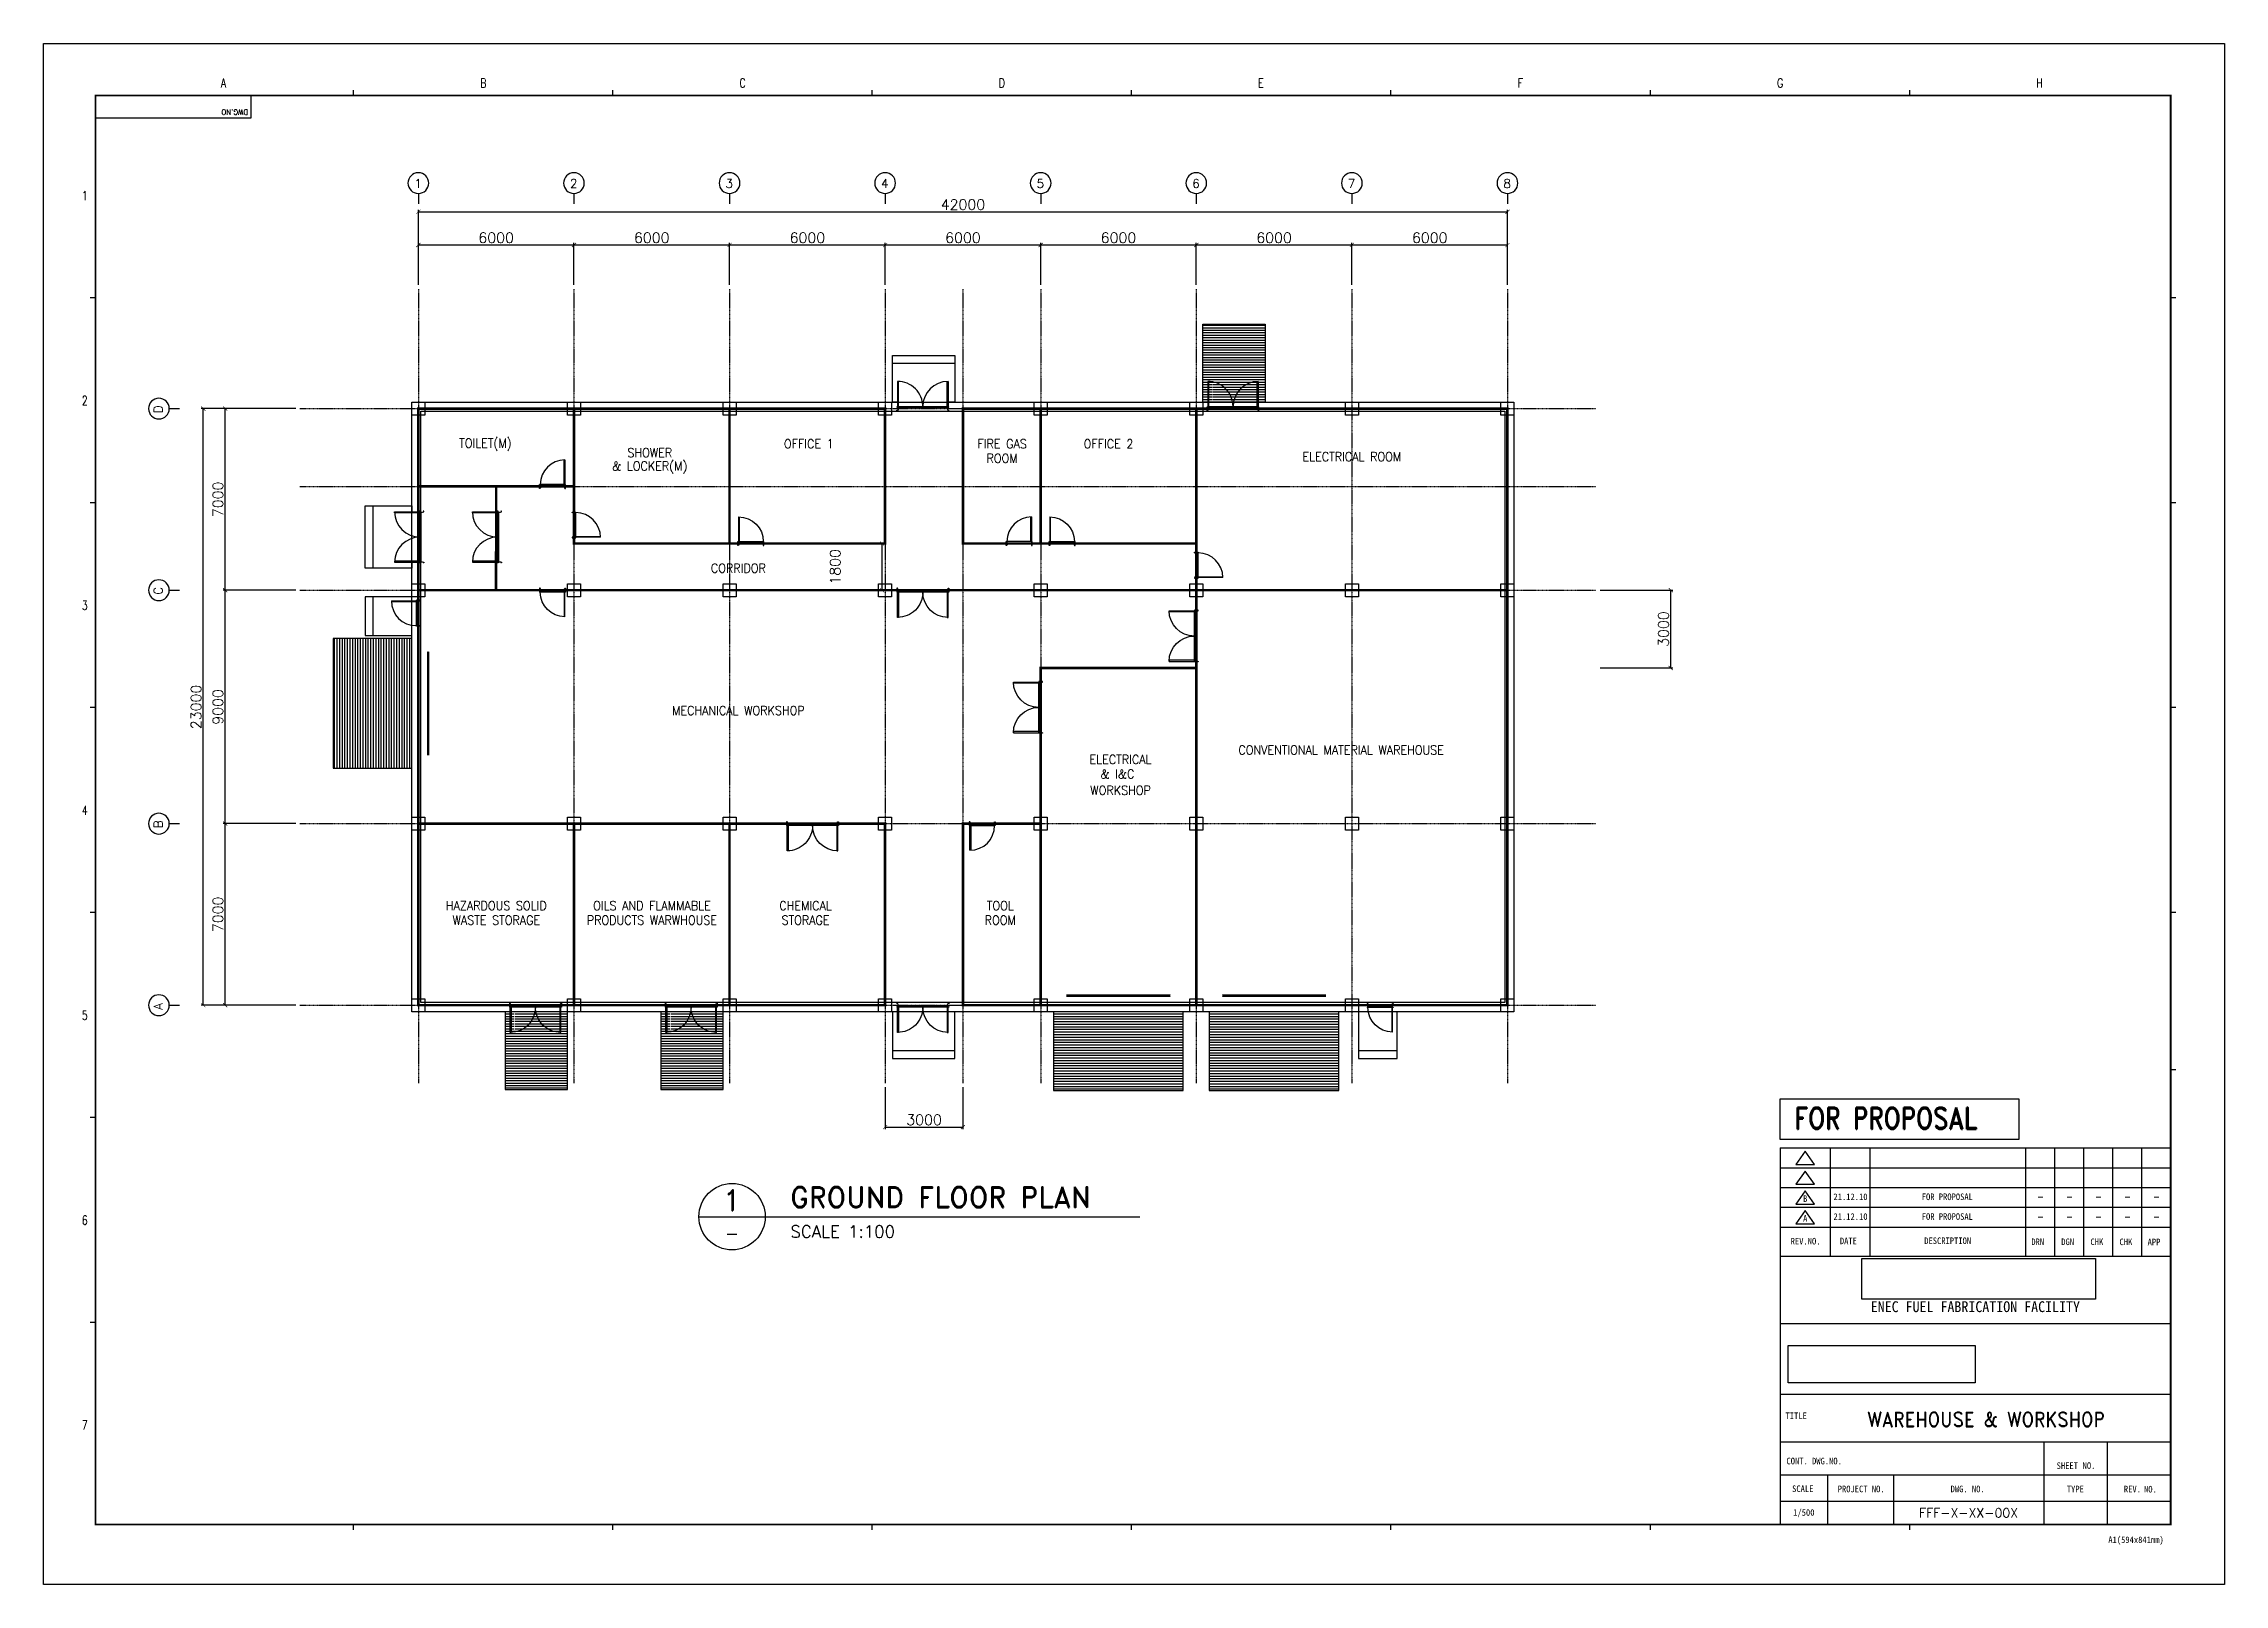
# Model space of a CAD drawing. Header units: millimetres. Extents: x -232466 to 170303, y -86240 to 307772.
# Drawn here: x -232466 to -148366, y 107851 to 167251 of the extents above; entities that cross this region are included whole.
import ezdxf
from ezdxf.enums import TextEntityAlignment as Align

# ---------------------------------------------------------------- set-up
doc = ezdxf.new("R2010")
doc.units = ezdxf.units.MM
doc.header["$XCLIPFRAME"] = 2
for name, pattern in [('AXES', [50.8, 31.75, -6.35, 6.35, -6.35]), ('CENTER', [2, 1.25, -0.25, 0.25, -0.25]), ('HID', [2.3, 1.5, -0.8])]:
    doc.linetypes.add(name, pattern=pattern)
doc.layers.add('0 외형선', color=3, linetype='Continuous', lineweight=25)
doc.layers.add('TEXT', color=7, linetype='Continuous', lineweight=15)
for name, color, linetype in [('4ELE', 4, 'Continuous'), ('8FIN', 8, 'Continuous'), ('Center Line', 1, 'CENTER'), ('COL', 2, 'Continuous'), ('dim', 7, 'Continuous'), ('DOOR', 4, 'Continuous'), ('G', 3, 'Continuous'), ('hat', 8, 'Continuous'), ('stair', 4, 'Continuous'), ('SYM', 7, 'Continuous'), ('TEXT1', 7, 'Continuous'), ('TITLEBOX', 7, 'Continuous'), ('TXT', 2, 'Continuous')]:
    doc.layers.add(name, color=color, linetype=linetype)
doc.styles.add('RD20', font='ROMAND.SHX', dxfattribs={"width": 0.8, "height": 2})
doc.styles.add('RD6', font='ROMAND.shx', dxfattribs={"width": 0.83, "height": 6})
doc.styles.add('ROMAND', font='romand')
doc.styles.add('RomanS', font='romans.shx')
doc.styles.add('TBOX', font='romans.shx')
doc.styles.add('돋움체', font='')
doc.styles.get('돋움체').set_extended_font_data('DotumChe')
doc.dimstyles.new('HYUNDAI', dxfattribs={"dimscale": 120, "dimtxt": 3, "dimasz": 3, "dimexe": 1, "dimexo": 2, "dimgap": 1, "dimtad": 1, "dimdec": 0, "dimdsep": 46, "dimtxsty": 'RomanS', "dimcen": 0, "dimclrd": 256, "dimclre": 256, "dimclrt": 3, "dimadec": 0, "dimazin": 0, "dimtfac": 1, "dimtdec": 0, "dimtix": 1, "dimtmove": 2, "dimatfit": 3, "dimfxl": 1, "dimtvp": 1, "dimtolj": 1, "dimarcsym": 0})
picture_1 = doc.add_image_def('image1', size_in_pixel=(850, 283))
picture_2 = doc.add_image_def('image2.jpg', size_in_pixel=(500, 87))

msp = doc.modelspace()

# ---------------------------------------------------------------- texts
at = {"layer": 'G', "color": 3, "style": 'RomanS', "width": 0.9}
for s, p in [('TOILET(M)', (-215428.3, 151823.8)), ('SHOWER', (-209089.3, 151481)), ('OFFICE 1', (-202957.9, 151823.8)), ('FIRE GAS', (-195501.5, 151823.8)), ('ROOM', (-195501.5, 151264.6)), ('OFFICE 2', (-191400.4, 151823.8)), ('ELECTRICAL ROOM', (-182014.5, 151327.2)), ('& LOCKER(M)', (-209089.3, 150939.7)), ('CORRIDOR', (-205673.1, 147026.8)), ('MECHANICAL WORKSHOP', (-205673.8, 141539.8)), ('ELECTRICAL', (-190934.4, 139653.8)), ('CONVENTIONAL MATERIAL WAREHOUSE', (-182428.3, 140015.4)), ('& I&C', (-191056, 139094.6)), ('WORKSHOP', (-190934.4, 138465)), ('HAZARDOUS SOLID', (-215007.9, 134017.1)), ('OILS AND FLAMMABLE', (-209007.9, 134017.1)), ('CHEMICAL', (-203082.1, 134017.1)), ('TOOL', (-195573.9, 134017.1)), ('WASTE STORAGE', (-215007.9, 133457.9)), ('PRODUCTS WARWHOUSE', (-209007.9, 133457.9)), ('STORAGE', (-203082.1, 133457.9)), ('ROOM', (-195573.9, 133457.9))]:
    msp.add_text(s, height=350, dxfattribs=at).set_placement(p, align=Align.MIDDLE)
at = {"layer": 'SYM', "style": 'ROMAND'}
msp.add_text('1', height=336.4, dxfattribs=at).set_placement((-218170.1, 161690))
for s, p in [('D', (-227876.6, 153003.9)), ('C', (-227876.6, 146003.9)), ('B', (-227876.6, 137003.9)), ('A', (-227876.6, 130003.9))]:
    msp.add_text(s, height=336.4, rotation=90, dxfattribs=at).set_placement(p)
at = {"layer": 'TEXT', "color": 7, "style": '돋움체'}
for s, height, p in [('B', 254.4, (-164530.6, 122724.7)), ('21.12.10', 254.4, (-162785.4, 122794.1)), ('FOR PROPOSAL', 254.396, (-159051, 122794.1)), ('A', 254.4, (-164530.6, 121961.6)), ('21.12.10', 254.4, (-162785.4, 122030.9)), ('FOR PROPOSAL', 254.396, (-159051, 122030.9))]:
    msp.add_text(s, height=height, dxfattribs=at).set_placement(p, align=Align.MIDDLE_CENTER)
msp.add_text('1/500', height=254.4, dxfattribs=at).set_placement((-164584.8, 110602.5), align=Align.MIDDLE)
at = {"layer": 'TEXT1', "color": 3, "style": 'ROMAND'}
msp.add_text('1', height=800, dxfattribs=at).set_placement((-205916.6, 122666.4), align=Align.MIDDLE_CENTER)
for s, height, p in [('GROUND FLOOR PLAN', 800, (-203676.6, 122376.3)), ('SCALE 1:100', 468, (-203665.2, 121220.6))]:
    msp.add_text(s, height=height, dxfattribs=at).set_placement(p)
at = {"layer": 'TEXT1', "style": 'RomanS'}
msp.add_text('-', height=480, dxfattribs=at).set_placement((-205916.6, 121386.4), align=Align.MIDDLE_CENTER)
at = {"layer": 'TITLEBOX', "color": 4, "linetype": 'Continuous', "style": 'TBOX', "width": 0.75}
for s, p in [('A', (-225629.4, 165557.7)), ('B', (-215629.4, 165557.7)), ('C', (-205629.4, 165557.7)), ('D', (-195629.4, 165557.7)), ('E', (-185629.4, 165557.7)), ('F', (-175615.7, 165557.7)), ('G', (-165615.7, 165557.7)), ('H', (-155615.7, 165557.7)), ('1', (-230992.3, 161217.9)), ('2', (-230992.3, 153317.9)), ('3', (-230992.3, 145417.9)), ('4', (-230992.3, 137517.9)), ('5', (-230992.3, 129617.9)), ('6', (-230992.3, 121717.9)), ('7', (-230992.3, 113817.9))]:
    msp.add_text(s, height=350, dxfattribs=at).set_placement(p)
at = {"layer": 'TITLEBOX', "style": 'ROMAND'}
msp.add_text('DWG.NO', height=200, rotation=180, dxfattribs=at).set_placement((-224581.9, 164711))
at = {"layer": 'TITLEBOX', "style": '돋움체'}
for s, height, p in [('REV.NO.', 254.4, (-165092.5, 120954.4)), ('REV.NO.', 254.4, (-165092.5, 120954.4)), ('DATE', 254.4, (-163194.3, 120964.5)), ('DATE', 254.4, (-163194.3, 120964.5)), ('DESCRIPTION', 254.396, (-159941.7, 120971.3)), ('DESCRIPTION', 254.396, (-159941.7, 120971.3)), ('DRN', 254.4, (-155811.4, 120931.4)), ('DRN', 254.4, (-155811.4, 120931.4)), ('DGN', 254.4, (-154657.6, 120931.4)), ('DGN', 254.4, (-154657.6, 120931.4)), ('CHK', 254.4, (-153531, 120931.4)), ('CHK', 254.4, (-153531, 120931.4)), ('CHK', 254.4, (-152410.6, 120928.6)), ('CHK', 254.4, (-152410.6, 120928.6)), ('APP', 254.4, (-151327, 120923.4)), ('APP', 254.4, (-151327, 120923.4)), ('TITLE', 254.4, (-165289.6, 114224.5)), ('TITLE', 254.4, (-165289.6, 114224.5)), ('CONT. DWG.NO.', 254.396, (-165255, 112479.8)), ('CONT. DWG.NO.', 254.396, (-165255, 112479.8)), ('SHEET', 254.4, (-154836.1, 112300.3)), ('SHEET', 254.4, (-154836.1, 112300.3)), ('NO.', 254.4, (-153833.6, 112304.1)), ('NO.', 254.4, (-153833.6, 112304.1)), ('SCALE', 254.4, (-165037.5, 111410.7)), ('SCALE', 254.4, (-165037.5, 111410.7)), ('PROJECT NO.', 254.396, (-163278.3, 111403.2)), ('PROJECT NO.', 254.396, (-163278.3, 111403.2)), ('DWG. NO.', 254.4, (-158924.5, 111403.2)), ('DWG. NO.', 254.4, (-158924.5, 111403.2)), ('TYPE', 254.4, (-154442.9, 111400.6)), ('TYPE', 254.4, (-154442.9, 111400.6)), ('REV.', 254.4, (-152241.5, 111397.9)), ('REV.', 254.4, (-152241.5, 111397.9)), ('NO.', 254.4, (-151465.1, 111393.2)), ('NO.', 254.4, (-151465.1, 111393.2))]:
    msp.add_text(s, height=height, dxfattribs=at).set_placement(p)
at = {"layer": 'TITLEBOX', "color": 3, "style": '돋움체'}
msp.add_text('ENEC FUEL FABRICATION FACILITY', height=416.189, dxfattribs=at).set_placement((-157970.6, 118556.5), align=Align.MIDDLE)
at = {"layer": 'TITLEBOX', "color": 0, "style": '돋움체'}
msp.add_text('A1(594x841mm)', height=254.396, dxfattribs=at).set_placement((-152842.8, 109444.2))
at = {"layer": 'TXT', "color": 30, "linetype": 'Continuous', "style": 'RD6', "width": 0.83}
msp.add_text('FOR PROPOSAL', height=835.501, dxfattribs=at).set_placement((-164950, 125406.7))
at = {"layer": 'TXT', "color": 7, "style": 'RD20', "width": 0.83}
for p in [(-155457.5, 122654.7), (-154339.1, 122654.7), (-153220.6, 122654.7), (-152102.1, 122654.7), (-150983.7, 122654.7), (-155457.5, 121891.5), (-154339.1, 121891.5), (-153220.6, 121891.5), (-152102.1, 121891.5), (-150983.7, 121891.5)]:
    msp.add_text('-', height=282.8, dxfattribs=at).set_placement(p, align=Align.CENTER)
at = {"layer": 'TXT', "color": 7, "style": 'ROMAND', "width": 0.9}
msp.add_text('WAREHOUSE & WORKSHOP', height=565.517, dxfattribs=at).set_placement((-157561, 114213.2), align=Align.MIDDLE)
at = {"layer": 'TXT', "color": 7, "style": 'RD20'}
msp.add_text('FFF-X-XX-00X', height=353.448, dxfattribs=at).set_placement((-158231.8, 110432.1), align=Align.CENTER)

# ---------------------------------------------------------------- blocks, each defined once
blk = doc.blocks.new('_ArchTick')
at = {"color": 0, "linetype": 'ByBlock', "const_width": 0.15}
blk.add_lwpolyline([(-0.5, -0.5), (0.5, 0.5)], dxfattribs=at)
blk = doc.blocks.new('*D184')
at = {"layer": 'Defpoints', "color": 0}
for p in [(-226308, 153180), (-222717, 153180), (-222583, 130180)]:
    blk.add_point(p, dxfattribs=at)
at = {"layer": 'dim', "lineweight": -2}
for p, q in [((-222877, 153180), (-226388, 153180)), ((-226308, 130180), (-226308, 153180)), ((-222743, 130180), (-226388, 130180))]:
    blk.add_line(p, q, dxfattribs=at)
at = {"layer": 'dim', "lineweight": -2, "xscale": 160, "yscale": 160, "zscale": 160}
for p, rotation in [((-226308, 153180), 90), ((-226308, 130180), 270)]:
    blk.add_blockref('_ArchTick', p, dxfattribs=dict(at, rotation=rotation))
at = {"layer": 'dim', "color": 0, "insert": (-226588, 141680), "char_height": 400, "attachment_point": 5, "rotation": 90, "style": 'RomanS', "bg_fill": 3, "box_fill_scale": 1.1, "bg_fill_color": 257, "bg_fill_transparency": 0}
blk.add_mtext('\\A1;23000', dxfattribs=at)
blk = doc.blocks.new('*D185')
at = {"layer": 'Defpoints', "color": 0}
for p in [(-225463, 153180), (-222583, 153180), (-222583, 146180)]:
    blk.add_point(p, dxfattribs=at)
at = {"layer": 'dim', "lineweight": -2}
for p, q in [((-222743, 153180), (-225543, 153180)), ((-225463, 146180), (-225463, 153180)), ((-222743, 146180), (-225543, 146180))]:
    blk.add_line(p, q, dxfattribs=at)
at = {"layer": 'dim', "lineweight": -2, "xscale": 160, "yscale": 160, "zscale": 160}
for p, rotation in [((-225463, 153180), 90), ((-225463, 146180), 270)]:
    blk.add_blockref('_ArchTick', p, dxfattribs=dict(at, rotation=rotation))
at = {"layer": 'dim', "color": 0, "insert": (-225743, 149680), "char_height": 400, "attachment_point": 5, "rotation": 90, "style": 'RomanS', "bg_fill": 3, "box_fill_scale": 1.1, "bg_fill_color": 257, "bg_fill_transparency": 0}
blk.add_mtext('\\A1;7000', dxfattribs=at)
blk = doc.blocks.new('*D186')
at = {"layer": 'Defpoints', "color": 0}
for p in [(-212014, 159488), (-218014, 157789), (-212014, 157789)]:
    blk.add_point(p, dxfattribs=at)
at = {"layer": 'dim', "lineweight": -2}
for p, q in [((-218014, 157949), (-218014, 159568)), ((-218014, 159488), (-212014, 159488)), ((-212014, 157949), (-212014, 159568))]:
    blk.add_line(p, q, dxfattribs=at)
at = {"layer": 'dim', "lineweight": -2, "xscale": 160, "yscale": 160, "zscale": 160, "rotation": 180}
blk.add_blockref('_ArchTick', (-218014, 159488), dxfattribs=at)
at = {"layer": 'dim', "lineweight": -2, "xscale": 160, "yscale": 160, "zscale": 160}
blk.add_blockref('_ArchTick', (-212014, 159488), dxfattribs=at)
at = {"layer": 'dim', "color": 0, "insert": (-215014, 159768), "char_height": 400, "attachment_point": 5, "style": 'RomanS', "bg_fill": 3, "box_fill_scale": 1.1, "bg_fill_color": 257, "bg_fill_transparency": 0}
blk.add_mtext('\\A1;6000', dxfattribs=at)
blk = doc.blocks.new('주열')
at = {"layer": 'SYM'}
blk.add_line((0, 600), (0, 0), dxfattribs=at)
blk.add_circle((0, 1200), 600, dxfattribs=at)
blk = doc.blocks.new('*D187')
at = {"layer": 'Defpoints', "color": 0}
for p in [(-176014, 160767), (-218014, 157789), (-176014, 157789)]:
    blk.add_point(p, dxfattribs=at)
at = {"layer": 'dim', "lineweight": -2}
for p, q in [((-218014, 157949), (-218014, 160847)), ((-218014, 160767), (-176014, 160767)), ((-176014, 157949), (-176014, 160847))]:
    blk.add_line(p, q, dxfattribs=at)
at = {"layer": 'dim', "lineweight": -2, "xscale": 160, "yscale": 160, "zscale": 160, "rotation": 180}
blk.add_blockref('_ArchTick', (-218014, 160767), dxfattribs=at)
at = {"layer": 'dim', "lineweight": -2, "xscale": 160, "yscale": 160, "zscale": 160}
blk.add_blockref('_ArchTick', (-176014, 160767), dxfattribs=at)
at = {"layer": 'dim', "color": 0, "insert": (-197014, 161047), "char_height": 400, "attachment_point": 5, "style": 'RomanS', "bg_fill": 3, "box_fill_scale": 1.1, "bg_fill_color": 257, "bg_fill_transparency": 0}
blk.add_mtext('\\A1;42000', dxfattribs=at)
blk = doc.blocks.new('*D188')
at = {"layer": 'Defpoints', "color": 0}
for p in [(-206014, 159488), (-212014, 157789), (-206014, 157789)]:
    blk.add_point(p, dxfattribs=at)
at = {"layer": 'dim', "lineweight": -2}
for p, q in [((-212014, 157949), (-212014, 159568)), ((-212014, 159488), (-206014, 159488)), ((-206014, 157949), (-206014, 159568))]:
    blk.add_line(p, q, dxfattribs=at)
at = {"layer": 'dim', "lineweight": -2, "xscale": 160, "yscale": 160, "zscale": 160, "rotation": 180}
blk.add_blockref('_ArchTick', (-212014, 159488), dxfattribs=at)
at = {"layer": 'dim', "lineweight": -2, "xscale": 160, "yscale": 160, "zscale": 160}
blk.add_blockref('_ArchTick', (-206014, 159488), dxfattribs=at)
at = {"layer": 'dim', "color": 0, "insert": (-209014, 159768), "char_height": 400, "attachment_point": 5, "style": 'RomanS', "bg_fill": 3, "box_fill_scale": 1.1, "bg_fill_color": 257, "bg_fill_transparency": 0}
blk.add_mtext('\\A1;6000', dxfattribs=at)
blk = doc.blocks.new('*D189')
at = {"layer": 'Defpoints', "color": 0}
for p in [(-200014, 159488), (-206014, 157789), (-200014, 157789)]:
    blk.add_point(p, dxfattribs=at)
at = {"layer": 'dim', "lineweight": -2}
for p, q in [((-206014, 157949), (-206014, 159568)), ((-206014, 159488), (-200014, 159488)), ((-200014, 157949), (-200014, 159568))]:
    blk.add_line(p, q, dxfattribs=at)
at = {"layer": 'dim', "lineweight": -2, "xscale": 160, "yscale": 160, "zscale": 160, "rotation": 180}
blk.add_blockref('_ArchTick', (-206014, 159488), dxfattribs=at)
at = {"layer": 'dim', "lineweight": -2, "xscale": 160, "yscale": 160, "zscale": 160}
blk.add_blockref('_ArchTick', (-200014, 159488), dxfattribs=at)
at = {"layer": 'dim', "color": 0, "insert": (-203014, 159768), "char_height": 400, "attachment_point": 5, "style": 'RomanS', "bg_fill": 3, "box_fill_scale": 1.1, "bg_fill_color": 257, "bg_fill_transparency": 0}
blk.add_mtext('\\A1;6000', dxfattribs=at)
blk = doc.blocks.new('*D190')
at = {"layer": 'Defpoints', "color": 0}
for p in [(-194014, 159488), (-200014, 157789), (-194014, 157789)]:
    blk.add_point(p, dxfattribs=at)
at = {"layer": 'dim', "lineweight": -2}
for p, q in [((-200014, 157949), (-200014, 159568)), ((-200014, 159488), (-194014, 159488)), ((-194014, 157949), (-194014, 159568))]:
    blk.add_line(p, q, dxfattribs=at)
at = {"layer": 'dim', "lineweight": -2, "xscale": 160, "yscale": 160, "zscale": 160, "rotation": 180}
blk.add_blockref('_ArchTick', (-200014, 159488), dxfattribs=at)
at = {"layer": 'dim', "lineweight": -2, "xscale": 160, "yscale": 160, "zscale": 160}
blk.add_blockref('_ArchTick', (-194014, 159488), dxfattribs=at)
at = {"layer": 'dim', "color": 0, "insert": (-197014, 159768), "char_height": 400, "attachment_point": 5, "style": 'RomanS', "bg_fill": 3, "box_fill_scale": 1.1, "bg_fill_color": 257, "bg_fill_transparency": 0}
blk.add_mtext('\\A1;6000', dxfattribs=at)
blk = doc.blocks.new('*D191')
at = {"layer": 'Defpoints', "color": 0}
for p in [(-188014, 159488), (-194014, 157789), (-188014, 157789)]:
    blk.add_point(p, dxfattribs=at)
at = {"layer": 'dim', "lineweight": -2}
for p, q in [((-194014, 157949), (-194014, 159568)), ((-194014, 159488), (-188014, 159488)), ((-188014, 157949), (-188014, 159568))]:
    blk.add_line(p, q, dxfattribs=at)
at = {"layer": 'dim', "lineweight": -2, "xscale": 160, "yscale": 160, "zscale": 160, "rotation": 180}
blk.add_blockref('_ArchTick', (-194014, 159488), dxfattribs=at)
at = {"layer": 'dim', "lineweight": -2, "xscale": 160, "yscale": 160, "zscale": 160}
blk.add_blockref('_ArchTick', (-188014, 159488), dxfattribs=at)
at = {"layer": 'dim', "color": 0, "insert": (-191014, 159768), "char_height": 400, "attachment_point": 5, "style": 'RomanS', "bg_fill": 3, "box_fill_scale": 1.1, "bg_fill_color": 257, "bg_fill_transparency": 0}
blk.add_mtext('\\A1;6000', dxfattribs=at)
blk = doc.blocks.new('*D192')
at = {"layer": 'Defpoints', "color": 0}
for p in [(-182014, 159488), (-188014, 157789), (-182014, 157789)]:
    blk.add_point(p, dxfattribs=at)
at = {"layer": 'dim', "lineweight": -2}
for p, q in [((-188014, 157949), (-188014, 159568)), ((-188014, 159488), (-182014, 159488)), ((-182014, 157949), (-182014, 159568))]:
    blk.add_line(p, q, dxfattribs=at)
at = {"layer": 'dim', "lineweight": -2, "xscale": 160, "yscale": 160, "zscale": 160, "rotation": 180}
blk.add_blockref('_ArchTick', (-188014, 159488), dxfattribs=at)
at = {"layer": 'dim', "lineweight": -2, "xscale": 160, "yscale": 160, "zscale": 160}
blk.add_blockref('_ArchTick', (-182014, 159488), dxfattribs=at)
at = {"layer": 'dim', "color": 0, "insert": (-185014, 159768), "char_height": 400, "attachment_point": 5, "style": 'RomanS', "bg_fill": 3, "box_fill_scale": 1.1, "bg_fill_color": 257, "bg_fill_transparency": 0}
blk.add_mtext('\\A1;6000', dxfattribs=at)
blk = doc.blocks.new('*D193')
at = {"layer": 'Defpoints', "color": 0}
for p in [(-176014, 159488), (-182014, 157789), (-176014, 157789)]:
    blk.add_point(p, dxfattribs=at)
at = {"layer": 'dim', "lineweight": -2}
for p, q in [((-182014, 157949), (-182014, 159568)), ((-182014, 159488), (-176014, 159488)), ((-176014, 157949), (-176014, 159568))]:
    blk.add_line(p, q, dxfattribs=at)
at = {"layer": 'dim', "lineweight": -2, "xscale": 160, "yscale": 160, "zscale": 160, "rotation": 180}
blk.add_blockref('_ArchTick', (-182014, 159488), dxfattribs=at)
at = {"layer": 'dim', "lineweight": -2, "xscale": 160, "yscale": 160, "zscale": 160}
blk.add_blockref('_ArchTick', (-176014, 159488), dxfattribs=at)
at = {"layer": 'dim', "color": 0, "insert": (-179014, 159768), "char_height": 400, "attachment_point": 5, "style": 'RomanS', "bg_fill": 3, "box_fill_scale": 1.1, "bg_fill_color": 257, "bg_fill_transparency": 0}
blk.add_mtext('\\A1;6000', dxfattribs=at)
blk = doc.blocks.new('*D194')
at = {"layer": 'Defpoints', "color": 0}
for p in [(-225463, 146180), (-222583, 146180), (-222583, 137180)]:
    blk.add_point(p, dxfattribs=at)
at = {"layer": 'dim', "lineweight": -2}
for p, q in [((-222743, 146180), (-225543, 146180)), ((-225463, 137180), (-225463, 146180)), ((-222743, 137180), (-225543, 137180))]:
    blk.add_line(p, q, dxfattribs=at)
at = {"layer": 'dim', "lineweight": -2, "xscale": 160, "yscale": 160, "zscale": 160}
for p, rotation in [((-225463, 146180), 90), ((-225463, 137180), 270)]:
    blk.add_blockref('_ArchTick', p, dxfattribs=dict(at, rotation=rotation))
at = {"layer": 'dim', "color": 0, "insert": (-225743, 141680), "char_height": 400, "attachment_point": 5, "rotation": 90, "style": 'RomanS', "bg_fill": 3, "box_fill_scale": 1.1, "bg_fill_color": 257, "bg_fill_transparency": 0}
blk.add_mtext('\\A1;9000', dxfattribs=at)
blk = doc.blocks.new('*D209')
at = {"layer": 'Defpoints', "color": 0}
for p in [(-225463, 137180), (-222583, 137180), (-222583, 130180)]:
    blk.add_point(p, dxfattribs=at)
at = {"layer": 'dim', "lineweight": -2}
for p, q in [((-222743, 137180), (-225543, 137180)), ((-225463, 130180), (-225463, 137180)), ((-222743, 130180), (-225543, 130180))]:
    blk.add_line(p, q, dxfattribs=at)
at = {"layer": 'dim', "lineweight": -2, "xscale": 160, "yscale": 160, "zscale": 160}
for p, rotation in [((-225463, 137180), 90), ((-225463, 130180), 270)]:
    blk.add_blockref('_ArchTick', p, dxfattribs=dict(at, rotation=rotation))
at = {"layer": 'dim', "color": 0, "insert": (-225743, 133680), "char_height": 400, "attachment_point": 5, "rotation": 90, "style": 'RomanS', "bg_fill": 3, "box_fill_scale": 1.1, "bg_fill_color": 257, "bg_fill_transparency": 0}
blk.add_mtext('\\A1;7000', dxfattribs=at)
blk = doc.blocks.new('*D210')
at = {"layer": 'Defpoints', "color": 0}
for p in [(-200014, 127180), (-197014, 127180), (-197014, 125481)]:
    blk.add_point(p, dxfattribs=at)
at = {"layer": 'dim', "lineweight": -2}
for p, q in [((-200014, 127020), (-200014, 125401)), ((-197014, 127020), (-197014, 125401)), ((-200014, 125481), (-197014, 125481))]:
    blk.add_line(p, q, dxfattribs=at)
at = {"layer": 'dim', "lineweight": -2, "xscale": 160, "yscale": 160, "zscale": 160, "rotation": 180}
blk.add_blockref('_ArchTick', (-200014, 125481), dxfattribs=at)
at = {"layer": 'dim', "lineweight": -2, "xscale": 160, "yscale": 160, "zscale": 160}
blk.add_blockref('_ArchTick', (-197014, 125481), dxfattribs=at)
at = {"layer": 'dim', "color": 0, "insert": (-198514, 125761), "char_height": 400, "attachment_point": 5, "style": 'RomanS', "bg_fill": 3, "box_fill_scale": 1.1, "bg_fill_color": 257, "bg_fill_transparency": 0}
blk.add_mtext('\\A1;3000', dxfattribs=at)
blk = doc.blocks.new('*D211')
at = {"layer": 'Defpoints', "color": 0}
for p in [(-172597, 146180), (-169717, 146180), (-172597, 143180)]:
    blk.add_point(p, dxfattribs=at)
at = {"layer": 'dim', "lineweight": -2}
for p, q in [((-172437, 146180), (-169637, 146180)), ((-169717, 143180), (-169717, 146180)), ((-172437, 143180), (-169637, 143180))]:
    blk.add_line(p, q, dxfattribs=at)
at = {"layer": 'dim', "lineweight": -2, "xscale": 160, "yscale": 160, "zscale": 160}
for p, rotation in [((-169717, 146180), 90), ((-169717, 143180), 270)]:
    blk.add_blockref('_ArchTick', p, dxfattribs=dict(at, rotation=rotation))
at = {"layer": 'dim', "color": 0, "insert": (-169997, 144680), "char_height": 400, "attachment_point": 5, "rotation": 90, "style": 'RomanS', "bg_fill": 3, "box_fill_scale": 1.1, "bg_fill_color": 257, "bg_fill_transparency": 0}
blk.add_mtext('\\A1;3000', dxfattribs=at)
blk = doc.blocks.new('D2000')
at = {"color": 8}
for p, q in [((-45, -45), (-45, -1955)), ((0, -1935), (0, -65))]:
    blk.add_line(p, q, dxfattribs=at)
for points in [[(-25, 0), (0, 0), (0, -25), (-45, -25), (-45, -45), (-105, -45), (-150, -25), (-150, 0), (-130, 0)], [(975, -25), (0, -25), (0, -65), (975, -65), (975, -25)], [(-25, -2000), (0, -2000), (0, -1975), (-45, -1975), (-45, -1955), (-105, -1955), (-150, -1975), (-150, -2000), (-130, -2000)], [(975, -1975), (0, -1975), (0, -1935), (975, -1935), (975, -1975)]]:
    blk.add_lwpolyline(points)
at = {"ltscale": 0.2}
for centre, start, end in [((0, -25), 270, 0), ((0, -1975), 0, 90)]:
    blk.add_arc(centre, 975, start, end, dxfattribs=at)
blk = doc.blocks.new('SD1')
at = {"color": 8}
for p, q in [((-55, 200), (-975, 200)), ((-955, 155), (-45, 155))]:
    blk.add_line(p, q, dxfattribs=at)
for points in [[(-25, 1150), (-25, 200), (-55, 200), (-55, 1150)], [(-1000, 180), (-1000, 200), (-975, 200), (-975, 155), (-955, 155), (-955, 95), (-975, 50), (-1000, 50), (-1000, 70)], [(0, 180), (0, 200), (-25, 200), (-25, 155), (-45, 155), (-45, 95), (-25, 50), (0, 50), (0, 70)]]:
    blk.add_lwpolyline(points)
blk.add_arc((-25, 200), 950, 90, 180)
blk = doc.blocks.new('*D262')
at = {"layer": 'Defpoints', "color": 0}
for p in [(-203014, 147980), (-200134, 147980), (-203014, 146180)]:
    blk.add_point(p, dxfattribs=at)
at = {"layer": 'dim', "lineweight": -2}
for p, q in [((-202854, 147980), (-200054, 147980)), ((-200134, 146180), (-200134, 147980)), ((-202854, 146180), (-200054, 146180))]:
    blk.add_line(p, q, dxfattribs=at)
at = {"layer": 'dim', "lineweight": -2, "xscale": 160, "yscale": 160, "zscale": 160}
for p, rotation in [((-200134, 147980), 90), ((-200134, 146180), 270)]:
    blk.add_blockref('_ArchTick', p, dxfattribs=dict(at, rotation=rotation))
at = {"layer": 'dim', "color": 0, "insert": (-201940, 147080), "char_height": 400, "attachment_point": 5, "rotation": 90, "style": 'RomanS', "bg_fill": 3, "box_fill_scale": 1.1, "bg_fill_color": 257, "bg_fill_transparency": 0}
blk.add_mtext('\\A1;1800', dxfattribs=at)

# ---------------------------------------------------------------- hatches: boundary and pattern name
at = {"layer": '8FIN'}
h = msp.add_hatch(dxfattribs=at)
h.set_pattern_fill('ANSI31', color=256, scale=30, angle=45)
h.set_pattern_definition([(360, (-211135.78, 185825.96), (4e-14, 95.25), [])])
h.paths.add_polyline_path([(-185364.5, 156429.8), (-185364.5, 153429.8), (-185664.5, 153429.8), (-186575.7, 153429.8, 0.3546044), (-187384.5, 154134.3), (-187384.5, 154134.8), (-187414.5, 154134.8), (-187414.5, 153429.8), (-187764.5, 153429.8), (-187764.5, 156429.8)])
h.paths.add_polyline_path([(-186575.7, 153429.8), (-187384.5, 153429.8), (-187384.5, 154134.3, -0.3546044)])
h.paths.add_polyline_path([(-186519.5, 154629.5), (-186519.5, 155364.1), (-186249.5, 155364.1), (-186249.5, 154629.5)], flags=24)
h = msp.add_hatch(dxfattribs=at)
h.set_pattern_fill('ANSI31', color=256, scale=30, angle=315)
h.set_pattern_definition([(360, (-238035.78, 162325.96), (4e-14, 95.25), [])])
h.paths.add_polyline_path([(-212264.5, 126929.8), (-212264.5, 129929.8), (-212564.5, 129929.8), (-213475.7, 129929.8, -0.3546044), (-214284.5, 129225.3), (-214284.5, 129224.8), (-214314.5, 129224.8), (-214314.5, 129929.8), (-214664.5, 129929.8), (-214664.5, 126929.8)])
h.paths.add_polyline_path([(-213475.7, 129929.8), (-214284.5, 129929.8), (-214284.5, 129225.3, 0.3546044)])
h.paths.add_polyline_path([(-213419.5, 128730.1), (-213419.5, 127995.5), (-213149.5, 127995.5), (-213149.5, 128730.1)], flags=24)
h = msp.add_hatch(dxfattribs=at)
h.set_pattern_fill('ANSI31', color=256, scale=30, angle=315)
h.set_pattern_definition([(360, (-232035.78, 162325.96), (4e-14, 95.25), [])])
h.paths.add_polyline_path([(-206264.5, 126929.8), (-206264.5, 129929.8), (-206564.5, 129929.8), (-207475.7, 129929.8, -0.3546044), (-208284.5, 129225.3), (-208284.5, 129224.8), (-208314.5, 129224.8), (-208314.5, 129929.8), (-208664.5, 129929.8), (-208664.5, 126929.8)])
h.paths.add_polyline_path([(-207475.7, 129929.8), (-208284.5, 129929.8), (-208284.5, 129225.3, 0.3546044)])
h.paths.add_polyline_path([(-207419.5, 128730.1), (-207419.5, 127995.5), (-207149.5, 127995.5), (-207149.5, 128730.1)], flags=24)
at = {"layer": 'hat'}
h = msp.add_hatch(dxfattribs=at)
h.set_pattern_fill('_USER', color=256, scale=100, angle=270, style=0, pattern_type=0)
h.set_pattern_definition([(270, (-265244.74, 180028.13), (100, -2e-14), [])])
h.paths.add_polyline_path([(-221304.5, 139318.7), (-218264.5, 139318.7), (-218264.5, 144318.7), (-221304.5, 144318.7)])
h = msp.add_hatch(dxfattribs=at)
h.set_pattern_fill('_USER', color=256, scale=100, style=0, pattern_type=0)
h.set_pattern_definition([(0, (-229223.88, 82949.51), (0, 100), [])])
h.paths.add_polyline_path([(-188514.5, 126889.8), (-188514.5, 129929.8), (-193514.5, 129929.8), (-193514.5, 126889.8)])
h = msp.add_hatch(dxfattribs=at)
h.set_pattern_fill('_USER', color=256, scale=100, style=0, pattern_type=0)
h.set_pattern_definition([(0, (-223223.88, 82949.51), (0, 100), [])])
h.paths.add_polyline_path([(-182514.5, 126889.8), (-182514.5, 129929.8), (-187514.5, 129929.8), (-187514.5, 126889.8)])

# ---------------------------------------------------------------- linework, layer by layer
msp.add_line((-150440.4, 111060.4), (-150440.4, 110144.6))
msp.add_lwpolyline([(-207196.6, 122026.4), (-190196.6, 122026.4)])
msp.add_circle((-205916.6, 122026.4), 1280)
at = {"layer": '0 외형선', "linetype": 'Continuous'}
for points in [[(-218264.5, 153429.8), (-175764.5, 153429.8), (-175764.5, 129929.8), (-218264.5, 129929.8)], [(-217914.5, 153079.8), (-176114.5, 153079.8), (-176114.5, 130279.8), (-217914.5, 130279.8)]]:
    msp.add_lwpolyline(points, close=True, dxfattribs=at)
at = {"layer": '0 외형선', "linetype": 'Continuous', "const_width": 100}
for points in [[(-218014.5, 153179.8), (-212014.5, 153179.8), (-212014.5, 150179.8), (-218014.5, 150179.8)], [(-212014.5, 153179.8), (-206014.5, 153179.8), (-206014.5, 147979.8), (-212014.5, 147979.8)], [(-206014.5, 153179.8), (-200014.5, 153179.8), (-200014.5, 147979.8), (-206014.5, 147979.8)], [(-197014.5, 153179.8), (-194014.5, 153179.8), (-194014.5, 147979.8), (-197014.5, 147979.8)], [(-194014.5, 153179.8), (-188014.5, 153179.8), (-188014.5, 147979.8), (-194014.5, 147979.8)], [(-188014.5, 153179.8), (-176014.5, 153179.8), (-176014.5, 146179.8), (-188014.5, 146179.8)], [(-218012.8, 150179.8), (-215014.5, 150179.8), (-215016.1, 146179.8), (-218016.1, 146179.8)], [(-188014.5, 146179.8), (-176014.5, 146179.8), (-176014.5, 130179.8), (-188014.5, 130179.8)], [(-194014.5, 143179.8), (-188014.5, 143179.8), (-188014.5, 130179.8), (-194014.5, 130179.8)], [(-218014.5, 137179.8), (-212014.5, 137179.8), (-212014.5, 130179.8), (-218014.5, 130179.8)], [(-212014.5, 137179.8), (-206014.5, 137179.8), (-206014.5, 130179.8), (-212014.5, 130179.8)], [(-206014.5, 137179.8), (-200014.5, 137179.8), (-200014.5, 130179.8), (-206014.5, 130179.8)], [(-197014.5, 137179.8), (-194014.5, 137179.8), (-194014.5, 130179.8), (-197014.5, 130179.8)]]:
    msp.add_lwpolyline(points, close=True, dxfattribs=at)
msp.add_lwpolyline([(-200014.5, 137179.8), (-218014.5, 137179.8), (-218014.5, 146179.8), (-188014.5, 146179.8), (-188014.5, 143179.8), (-194014.5, 143179.8), (-194014.5, 137179.8), (-197014.5, 137179.8)], dxfattribs=at)
at = {"layer": '4ELE'}
for p, q in [((-199730, 154929.8), (-197330, 154929.8)), ((-219761.5, 147029), (-219761.5, 149429)), ((-219764.5, 145929.8), (-219764.5, 144429.8)), ((-199730, 128429.8), (-197330, 128429.8)), ((-181764.5, 128429.8), (-180264.5, 128429.8))]:
    msp.add_line(p, q, dxfattribs=at)
for points in [[(-199505, 153429.8), (-199730, 153429.8), (-199730, 155229.8), (-197330, 155229.8), (-197330, 153429.8), (-197555, 153429.8)], [(-218261.5, 147254), (-218261.5, 147029), (-220061.5, 147029), (-220061.5, 149429), (-218261.5, 149429), (-218261.5, 149204)], [(-218264.5, 145929.8), (-220064.5, 145929.8), (-220064.5, 144429.8), (-218264.5, 144429.8)], [(-199505, 129929.8), (-199730, 129929.8), (-199730, 128129.8), (-197330, 128129.8), (-197330, 129929.8), (-197555, 129929.8)], [(-181764.5, 129929.8), (-181764.5, 128129.8), (-180264.5, 128129.8), (-180264.5, 129929.8)]]:
    msp.add_lwpolyline(points, dxfattribs=at)
at = {"layer": 'Center Line', "linetype": 'AXES'}
for p, q in [((-218014.5, 157789.4), (-218014.5, 127179.8)), ((-222583, 153179.8), (-172597.4, 153179.8))]:
    msp.add_line(p, q, dxfattribs=at)
at = {"layer": 'COL'}
for points in [[(-218264.5, 152929.8), (-218264.5, 153429.8), (-217764.5, 153429.8), (-217764.5, 152929.8)], [(-212264.5, 152929.8), (-212264.5, 153429.8), (-211764.5, 153429.8), (-211764.5, 152929.8)], [(-206264.5, 152929.8), (-206264.5, 153429.8), (-205764.5, 153429.8), (-205764.5, 152929.8)], [(-200264.5, 152929.8), (-200264.5, 153429.8), (-199764.5, 153429.8), (-199764.5, 152929.8)], [(-194264.5, 152929.8), (-194264.5, 153429.8), (-193764.5, 153429.8), (-193764.5, 152929.8)], [(-188264.5, 152929.8), (-188264.5, 153429.8), (-187764.5, 153429.8), (-187764.5, 152929.8)], [(-182264.5, 152929.8), (-182264.5, 153429.8), (-181764.5, 153429.8), (-181764.5, 152929.8)], [(-176264.5, 152929.8), (-176264.5, 153429.8), (-175764.5, 153429.8), (-175764.5, 152929.8)], [(-218264.5, 145929.8), (-218264.5, 146429.8), (-217764.5, 146429.8), (-217764.5, 145929.8)], [(-212264.5, 145929.8), (-212264.5, 146429.8), (-211764.5, 146429.8), (-211764.5, 145929.8)], [(-206264.5, 145929.8), (-206264.5, 146429.8), (-205764.5, 146429.8), (-205764.5, 145929.8)], [(-200264.5, 145929.8), (-200264.5, 146429.8), (-199764.5, 146429.8), (-199764.5, 145929.8)], [(-194264.5, 145929.8), (-194264.5, 146429.8), (-193764.5, 146429.8), (-193764.5, 145929.8)], [(-188264.5, 145929.8), (-188264.5, 146429.8), (-187764.5, 146429.8), (-187764.5, 145929.8)], [(-182264.5, 145929.8), (-182264.5, 146429.8), (-181764.5, 146429.8), (-181764.5, 145929.8)], [(-176264.5, 145929.8), (-176264.5, 146429.8), (-175764.5, 146429.8), (-175764.5, 145929.8)], [(-218264.5, 136929.8), (-218264.5, 137429.8), (-217764.5, 137429.8), (-217764.5, 136929.8)], [(-212264.5, 136929.8), (-212264.5, 137429.8), (-211764.5, 137429.8), (-211764.5, 136929.8)], [(-206264.5, 136929.8), (-206264.5, 137429.8), (-205764.5, 137429.8), (-205764.5, 136929.8)], [(-200264.5, 136929.8), (-200264.5, 137429.8), (-199764.5, 137429.8), (-199764.5, 136929.8)], [(-194264.5, 136929.8), (-194264.5, 137429.8), (-193764.5, 137429.8), (-193764.5, 136929.8)], [(-188264.5, 136929.8), (-188264.5, 137429.8), (-187764.5, 137429.8), (-187764.5, 136929.8)], [(-182264.5, 136929.8), (-182264.5, 137429.8), (-181764.5, 137429.8), (-181764.5, 136929.8)], [(-176264.5, 136929.8), (-176264.5, 137429.8), (-175764.5, 137429.8), (-175764.5, 136929.8)], [(-218264.5, 129929.8), (-218264.5, 130429.8), (-217764.5, 130429.8), (-217764.5, 129929.8)], [(-212264.5, 129929.8), (-212264.5, 130429.8), (-211764.5, 130429.8), (-211764.5, 129929.8)], [(-206264.5, 129929.8), (-206264.5, 130429.8), (-205764.5, 130429.8), (-205764.5, 129929.8)], [(-200264.5, 129929.8), (-200264.5, 130429.8), (-199764.5, 130429.8), (-199764.5, 129929.8)], [(-194264.5, 129929.8), (-194264.5, 130429.8), (-193764.5, 130429.8), (-193764.5, 129929.8)], [(-188264.5, 129929.8), (-188264.5, 130429.8), (-187764.5, 130429.8), (-187764.5, 129929.8)], [(-182264.5, 129929.8), (-182264.5, 130429.8), (-181764.5, 130429.8), (-181764.5, 129929.8)], [(-176264.5, 129929.8), (-176264.5, 130429.8), (-175764.5, 130429.8), (-175764.5, 129929.8)]]:
    msp.add_lwpolyline(points, close=True, dxfattribs=at)
at = {"layer": 'DOOR', "linetype": 'HID'}
for p, q in [((-217668.5, 143818.7), (-217668.5, 139818.7)), ((-217618.5, 143818.7), (-217618.5, 139818.7)), ((-193014.5, 130575.7), (-189014.5, 130575.7)), ((-193014.5, 130525.8), (-189014.5, 130525.8)), ((-187014.5, 130575.7), (-183014.5, 130575.7)), ((-187014.5, 130525.8), (-183014.5, 130525.8))]:
    msp.add_line(p, q, dxfattribs=at)
at = {"layer": 'stair'}
for points in [[(-187764.5, 153429.8), (-187764.5, 153429.8), (-187764.5, 156429.8), (-185364.5, 156429.8), (-185364.5, 153429.8), (-187764.5, 153429.8)], [(-218264.5, 144318.7), (-221304.5, 144318.7), (-221304.5, 139318.7), (-218264.5, 139318.7)], [(-214664.5, 129929.8), (-214664.5, 129929.8), (-214664.5, 126929.8), (-212264.5, 126929.8), (-212264.5, 129929.8), (-214664.5, 129929.8)], [(-208664.5, 129929.8), (-208664.5, 129929.8), (-208664.5, 126929.8), (-206264.5, 126929.8), (-206264.5, 129929.8), (-208664.5, 129929.8)], [(-193514.5, 129929.8), (-193514.5, 126889.8), (-188514.5, 126889.8), (-188514.5, 129929.8)], [(-187514.5, 129929.8), (-187514.5, 126889.8), (-182514.5, 126889.8), (-182514.5, 129929.8)]]:
    msp.add_lwpolyline(points, dxfattribs=at)
at = {"layer": 'TITLEBOX', "color": 4, "linetype": 'Continuous'}
for p, q in [((-220516.4, 165251.2), (-220516.4, 165451.2)), ((-220516.4, 165251.2), (-220516.4, 165451.2)), ((-210516.4, 165251.2), (-210516.4, 165451.2)), ((-210516.4, 165251.2), (-210516.4, 165451.2)), ((-200516.4, 165251.2), (-200516.4, 165451.2)), ((-200516.4, 165251.2), (-200516.4, 165451.2)), ((-190516.4, 165251.2), (-190516.4, 165451.2)), ((-190516.4, 165251.2), (-190516.4, 165451.2)), ((-180516.4, 165251.2), (-180516.4, 165451.2)), ((-180516.4, 165251.2), (-180516.4, 165451.2)), ((-170502.8, 165251.2), (-170502.8, 165451.2)), ((-170502.8, 165251.2), (-170502.8, 165451.2)), ((-160502.8, 165251.2), (-160502.8, 165451.2)), ((-160502.8, 165251.2), (-160502.8, 165451.2)), ((-230466.4, 157451.2), (-230666.4, 157451.2)), ((-150240.4, 157451.2), (-150440.4, 157451.2)), ((-230466.4, 149551.2), (-230666.4, 149551.2)), ((-150240.4, 149551.2), (-150440.4, 149551.2)), ((-230466.4, 141651.2), (-230666.4, 141651.2)), ((-150240.4, 141651.2), (-150440.4, 141651.2)), ((-230466.4, 133751.2), (-230666.4, 133751.2)), ((-150240.4, 133751.2), (-150440.4, 133751.2)), ((-150240.4, 127688.4), (-150440.4, 127688.4)), ((-230466.4, 125851.2), (-230666.4, 125851.2)), ((-230466.4, 117951.2), (-230666.4, 117951.2)), ((-220516.4, 109951), (-220516.4, 110151)), ((-220516.4, 109951), (-220516.4, 110151)), ((-210516.4, 109951), (-210516.4, 110151)), ((-210516.4, 109951), (-210516.4, 110151)), ((-200516.4, 109951), (-200516.4, 110151)), ((-200516.4, 109951), (-200516.4, 110151)), ((-190516.4, 109951), (-190516.4, 110151)), ((-190516.4, 109951), (-190516.4, 110151)), ((-180516.4, 109951), (-180516.4, 110151)), ((-180516.4, 109951), (-180516.4, 110151)), ((-170502.8, 109951), (-170502.8, 110151)), ((-170502.8, 109951), (-170502.8, 110151)), ((-160502.8, 109951), (-160502.8, 110151))]:
    msp.add_line(p, q, dxfattribs=at)
at = {"layer": 'TITLEBOX', "color": 30, "linetype": 'Continuous'}
for p, q in [((-165500.7, 126566.4), (-156289.3, 126566.4)), ((-165500.7, 125003.6), (-165500.7, 126566.4)), ((-156289.3, 126566.4), (-156289.3, 125003.6)), ((-156289.3, 125003.6), (-165500.7, 125003.6)), ((-160502.8, 109951), (-160502.8, 110151))]:
    msp.add_line(p, q, dxfattribs=at)
at = {"layer": 'TITLEBOX'}
for p, q in [((-165500.7, 124677.9), (-150440.4, 124677.9)), ((-165500.7, 124677.9), (-165500.7, 110144.6)), ((-165500.7, 124677.9), (-150440.4, 124677.9)), ((-165500.7, 124677.9), (-165500.7, 110144.6)), ((-164534, 124550.7), (-164890.1, 124041.9)), ((-164534, 124550.7), (-164890.1, 124041.9)), ((-164177.8, 124041.9), (-164534, 124550.7)), ((-164177.8, 124041.9), (-164534, 124550.7)), ((-163567.3, 124677.9), (-163567.3, 120505.8)), ((-163567.3, 124677.9), (-163567.3, 120505.8)), ((-162040.9, 124677.9), (-162040.9, 120505.8)), ((-162040.9, 124677.9), (-162040.9, 120505.8)), ((-156032.7, 124674.2), (-156032.7, 120505.8)), ((-156032.7, 124674.2), (-156032.7, 120505.8)), ((-154914.3, 124674.2), (-154914.3, 120505.8)), ((-154914.3, 124674.2), (-154914.3, 120505.8)), ((-153795.8, 124674.2), (-153795.8, 120505.8)), ((-153795.8, 124674.2), (-153795.8, 120505.8)), ((-152677.3, 124674.2), (-152677.3, 120505.8)), ((-152677.3, 124674.2), (-152677.3, 120505.8)), ((-151558.9, 124674.2), (-151558.9, 120505.8)), ((-151558.9, 124674.2), (-151558.9, 120505.8)), ((-165500.7, 123914.7), (-150440.4, 123914.7)), ((-165500.7, 123914.7), (-150440.4, 123914.7)), ((-164890.1, 124041.9), (-164177.8, 124041.9)), ((-164890.1, 124041.9), (-164177.8, 124041.9)), ((-164534, 123787.5), (-164890.1, 123278.7)), ((-164534, 123787.5), (-164890.1, 123278.7)), ((-164177.8, 123278.7), (-164534, 123787.5)), ((-164177.8, 123278.7), (-164534, 123787.5)), ((-165500.7, 123151.5), (-150440.4, 123151.5)), ((-165500.7, 123151.5), (-150440.4, 123151.5)), ((-164890.1, 123278.7), (-164177.8, 123278.7)), ((-164890.1, 123278.7), (-164177.8, 123278.7)), ((-164534, 123024.3), (-164890.1, 122515.5)), ((-164534, 123024.3), (-164890.1, 122515.5)), ((-164177.8, 122515.5), (-164534, 123024.3)), ((-164177.8, 122515.5), (-164534, 123024.3)), ((-165500.7, 122388.3), (-150440.4, 122388.3)), ((-165500.7, 122388.3), (-150440.4, 122388.3)), ((-164890.1, 122515.5), (-164177.8, 122515.5)), ((-164890.1, 122515.5), (-164177.8, 122515.5)), ((-164534, 122261.1), (-164890.1, 121752.3)), ((-164534, 122261.1), (-164890.1, 121752.3)), ((-164177.8, 121752.3), (-164534, 122261.1)), ((-164177.8, 121752.3), (-164534, 122261.1)), ((-165500.7, 121625.1), (-150440.4, 121625.1)), ((-165500.7, 121625.1), (-150440.4, 121625.1)), ((-164890.1, 121752.3), (-164177.8, 121752.3)), ((-164890.1, 121752.3), (-164177.8, 121752.3)), ((-165500.7, 120505.8), (-150440.4, 120505.8)), ((-165500.7, 120505.8), (-150440.4, 120505.8)), ((-165500.7, 117906.7), (-150440.4, 117906.7)), ((-165500.7, 117906.7), (-150440.4, 117906.7)), ((-165500.7, 115181.6), (-150440.4, 115181.6)), ((-165500.7, 115181.6), (-150440.4, 115181.6)), ((-165500.7, 113350), (-150440.4, 113350)), ((-165500.7, 113350), (-150440.4, 113350)), ((-155324.8, 113350), (-155324.8, 110144.6)), ((-155324.8, 113350), (-155324.8, 110144.6)), ((-152882.6, 113350), (-152882.6, 110144.6)), ((-152882.6, 113350), (-152882.6, 110144.6)), ((-165500.7, 112078), (-150440.4, 112078)), ((-165500.7, 112078), (-150440.4, 112078)), ((-163669, 112078), (-163669, 110144.6)), ((-163669, 112078), (-163669, 110144.6)), ((-161125.1, 112078), (-161125.1, 110144.6)), ((-161125.1, 112078), (-161125.1, 110144.6)), ((-165500.7, 111060.4), (-150440.4, 111060.4)), ((-165500.7, 111060.4), (-150440.4, 111060.4))]:
    msp.add_line(p, q, dxfattribs=at)
at = {"layer": 'TITLEBOX', "color": 30}
msp.add_line((-150440.4, 110144.6), (-150440.4, 110159.7), dxfattribs=at)
at = {"layer": 'TITLEBOX', "color": 7}
msp.add_lwpolyline([(-232466.4, 167251.2), (-148366.4, 167251.2), (-148366.4, 107851.2), (-232466.4, 107851.2)], close=True, dxfattribs=at)
at = {"layer": 'TITLEBOX', "color": 4, "const_width": 70}
msp.add_lwpolyline([(-230466.4, 165251.2), (-150440.4, 165251.2), (-150440.4, 110159.7), (-230466.4, 110159.7)], close=True, dxfattribs=at)
at = {"layer": 'TITLEBOX'}
msp.add_lwpolyline([(-230466.4, 164385.2), (-224466.4, 164385.2), (-224466.4, 165251.2)], dxfattribs=at)

# ---------------------------------------------------------------- block references
at = {"layer": 'DOOR'}
for name, p, rotation in [('D2000', (-199561, 153254.8), 90.00000000000024), ('D2000', (-187596.7, 153254.8), 90.0000000000002), ('D2000', (-217956.5, 147229), 180.0000000000001), ('D2000', (-214958.2, 147229), 180.0000000000001), ('SD1', (-212139.5, 148193.7), 270.0000000000002), ('SD1', (-188139.5, 146643.7), 270.0000000000002), ('SD1', (-217904, 145789.2), 90.00000000000024), ('SD1', (-196768.7, 137304.8), 180)]:
    msp.add_blockref(name, p, dxfattribs=dict(at, rotation=rotation))
for p in [(-212340.8, 150054.8), (-194340.8, 147854.8)]:
    msp.add_blockref('SD1', p, dxfattribs=at)
at = {"layer": 'DOOR', "xscale": -1}
for p in [(-205688.1, 147854.8), (-193688.1, 147854.8)]:
    msp.add_blockref('SD1', p, dxfattribs=at)
for name, p, rotation in [('SD1', (-212340.8, 146304.8), 180), ('D2000', (-199561, 146104.8), 89.99999999999972), ('D2000', (-188089.5, 145411.4), 359.9999999999997), ('D2000', (-194089.5, 142661.4), 359.9999999999997), ('D2000', (-203813.4, 137104.8), 89.99999999999972), ('D2000', (-214496.7, 130104.8), 89.99999999999977), ('D2000', (-208496.7, 130104.8), 89.99999999999977), ('D2000', (-199561, 130104.8), 89.99999999999972), ('SD1', (-180419.7, 130290.3), 179.9999999999998)]:
    msp.add_blockref(name, p, dxfattribs=dict(at, rotation=rotation))
at = {"layer": 'SYM', "xscale": -0.6666666666666666, "yscale": 0.6666666666666666, "zscale": 0.6666666666666666, "rotation": 359.9999999999999}
msp.add_blockref('주열', (-218014.5, 161074.2), dxfattribs=at)

msp.set_redraw_order([(e.dxf.handle, doc.entitydb.next_handle()) for e in msp.query("TEXT MTEXT ATTDEF DIMENSION ARC_DIMENSION")])  # texts and dimensions are drawn at this point

# ---------------------------------------------------------------- pictures from other files: only their frames are drawn
image = msp.add_image(picture_2, insert=(-162352.3, 118850.6), size_in_units=(9015.9, 1568.8))
image.dxf.flags = 7
image = msp.add_image(picture_1, insert=(-165325.5, 114990.9), size_in_units=(7427.9, 2473.1))
image.set_boundary_path([(15.17, 45.797), (840.684, 210.9)])

# ---------------------------------------------------------------- next in the draw order: dimensions: what is measured, and where the dimension line sits
at = {"layer": 'dim'}
dim = msp.add_linear_dim(base=(-212014.5, 159487.8), p1=(-218014.5, 157789.4), p2=(-212014.5, 157789.4), dimstyle='HYUNDAI', override={"dimscale": 80, "dimtxt": 5, "dimasz": 2, "dimpost": '\\X', "dimblk1": 'ArchTick', "dimblk2": 'ArchTick', "dimsah": 1, "dimclrt": 0, "dimtfill": 1}, dxfattribs=at)
dim.commit()
dim.dimension.update_dxf_attribs({"geometry": '*D186', "text_midpoint": (-215014.5, 159767.8)})
dim = msp.add_linear_dim(base=(-226307.8, 153179.8), p1=(-222583, 130179.8), p2=(-222717.4, 153179.8), angle=90, dimstyle='HYUNDAI', override={"dimscale": 80, "dimtxt": 5, "dimasz": 2, "dimpost": '\\X', "dimblk1": 'ArchTick', "dimblk2": 'ArchTick', "dimsah": 1, "dimclrt": 0, "dimtfill": 1}, dxfattribs=at)
dim.commit()
dim.dimension.update_dxf_attribs({"geometry": '*D184', "text_midpoint": (-226587.8, 141679.8)})

# ---------------------------------------------------------------- next in the draw order: linework, layer by layer
at = {"layer": 'Center Line', "linetype": 'AXES'}
msp.add_line((-222583, 130179.8), (-172597.4, 130179.8), dxfattribs=at)

# ---------------------------------------------------------------- next in the draw order: block references
at = {"layer": 'SYM', "xscale": -0.6666666666666666, "yscale": 0.6666666666666666, "zscale": 0.6666666666666666}
for p, rotation in [((-227220.8, 153179.8), 89.99999999999966), ((-227220.8, 146179.8), 89.99999999999964), ((-227220.8, 137179.8), 89.99999999999964), ((-227220.8, 130179.8), 89.99999999999964)]:
    msp.add_blockref('주열', p, dxfattribs=dict(at, rotation=rotation))

# ---------------------------------------------------------------- next in the draw order: dimensions: what is measured, and where the dimension line sits
at = {"layer": 'dim'}
dim = msp.add_linear_dim(base=(-176014.5, 160767.3), p1=(-218014.5, 157789.4), p2=(-176014.5, 157789.4), dimstyle='HYUNDAI', override={"dimscale": 80, "dimtxt": 5, "dimasz": 2, "dimpost": '\\X', "dimblk1": 'ArchTick', "dimblk2": 'ArchTick', "dimsah": 1, "dimclrt": 0, "dimtfill": 1}, dxfattribs=at)
dim.commit()
dim.dimension.update_dxf_attribs({"geometry": '*D187', "text_midpoint": (-197014.5, 161047.3)})
dim = msp.add_linear_dim(base=(-225463, 153179.8), p1=(-222583, 146179.8), p2=(-222583, 153179.8), angle=90, dimstyle='HYUNDAI', override={"dimscale": 80, "dimtxt": 5, "dimasz": 2, "dimpost": '\\X', "dimblk1": 'ArchTick', "dimblk2": 'ArchTick', "dimsah": 1, "dimclrt": 0, "dimtfill": 1}, dxfattribs=at)
dim.commit()
dim.dimension.update_dxf_attribs({"geometry": '*D185', "text_midpoint": (-225743, 149679.8)})

# ---------------------------------------------------------------- next in the draw order: linework, layer by layer
at = {"layer": 'Center Line', "linetype": 'AXES'}
msp.add_line((-222583, 150179.8), (-172597.4, 150179.8), dxfattribs=at)

# ---------------------------------------------------------------- next in the draw order: block references
at = {"layer": 'SYM', "xscale": -0.6666666666666666, "yscale": 0.6666666666666666, "zscale": 0.6666666666666666, "rotation": 359.9999999999999}
for p in [(-212014.5, 161074.2), (-206014.5, 161074.2), (-200014.5, 161074.2), (-194014.5, 161074.2), (-188014.5, 161074.2), (-182014.5, 161074.2), (-176014.5, 161074.2)]:
    msp.add_blockref('주열', p, dxfattribs=at)

# ---------------------------------------------------------------- next in the draw order: texts
at = {"layer": 'SYM', "style": 'ROMAND'}
for s, p in [('2', (-212170.1, 161690)), ('3', (-206170.1, 161690)), ('4', (-200170.1, 161690)), ('5', (-194170.1, 161690)), ('6', (-188170.1, 161690)), ('7', (-182170.1, 161690)), ('8', (-176170.1, 161690))]:
    msp.add_text(s, height=336.4, dxfattribs=at).set_placement(p)

# ---------------------------------------------------------------- next in the draw order: dimensions: what is measured, and where the dimension line sits
at = {"layer": 'dim'}
dim = msp.add_linear_dim(base=(-206014.5, 159487.8), p1=(-212014.5, 157789.4), p2=(-206014.5, 157789.4), dimstyle='HYUNDAI', override={"dimscale": 80, "dimtxt": 5, "dimasz": 2, "dimpost": '\\X', "dimblk1": 'ArchTick', "dimblk2": 'ArchTick', "dimsah": 1, "dimclrt": 0, "dimtfill": 1}, dxfattribs=at)
dim.commit()
dim.dimension.update_dxf_attribs({"geometry": '*D188', "text_midpoint": (-209014.5, 159767.8)})
dim = msp.add_linear_dim(base=(-225463, 146179.8), p1=(-222583, 137179.8), p2=(-222583, 146179.8), angle=90, dimstyle='HYUNDAI', override={"dimscale": 80, "dimtxt": 5, "dimasz": 2, "dimpost": '\\X', "dimblk1": 'ArchTick', "dimblk2": 'ArchTick', "dimsah": 1, "dimclrt": 0, "dimtfill": 1}, dxfattribs=at)
dim.commit()
dim.dimension.update_dxf_attribs({"geometry": '*D194', "text_midpoint": (-225743, 141679.8)})

# ---------------------------------------------------------------- next in the draw order: linework, layer by layer
at = {"layer": 'Center Line', "linetype": 'AXES'}
for p, q in [((-212014.5, 157789.4), (-212014.5, 127179.8)), ((-222583, 146179.8), (-172597.4, 146179.8)), ((-222583, 137179.8), (-172597.4, 137179.8))]:
    msp.add_line(p, q, dxfattribs=at)

# ---------------------------------------------------------------- next in the draw order: dimensions: what is measured, and where the dimension line sits
at = {"layer": 'dim'}
dim = msp.add_linear_dim(base=(-200014.5, 159487.8), p1=(-206014.5, 157789.4), p2=(-200014.5, 157789.4), dimstyle='HYUNDAI', override={"dimscale": 80, "dimtxt": 5, "dimasz": 2, "dimpost": '\\X', "dimblk1": 'ArchTick', "dimblk2": 'ArchTick', "dimsah": 1, "dimclrt": 0, "dimtfill": 1}, dxfattribs=at)
dim.commit()
dim.dimension.update_dxf_attribs({"geometry": '*D189', "text_midpoint": (-203014.5, 159767.8)})

# ---------------------------------------------------------------- next in the draw order: linework, layer by layer
at = {"layer": 'Center Line', "linetype": 'AXES'}
msp.add_line((-206014.5, 157789.4), (-206014.5, 127179.8), dxfattribs=at)

# ---------------------------------------------------------------- next in the draw order: dimensions: what is measured, and where the dimension line sits
at = {"layer": 'dim'}
dim = msp.add_linear_dim(base=(-194014.5, 159487.8), p1=(-200014.5, 157789.4), p2=(-194014.5, 157789.4), dimstyle='HYUNDAI', override={"dimscale": 80, "dimtxt": 5, "dimasz": 2, "dimpost": '\\X', "dimblk1": 'ArchTick', "dimblk2": 'ArchTick', "dimsah": 1, "dimclrt": 0, "dimtfill": 1}, dxfattribs=at)
dim.commit()
dim.dimension.update_dxf_attribs({"geometry": '*D190', "text_midpoint": (-197014.5, 159767.8)})
for base, p1, p2, picture, middle in [((-169717.4, 146179.8), (-172597.4, 143179.8), (-172597.4, 146179.8), '*D211', (-169997.4, 144679.8)), ((-225463, 137179.8), (-222583, 130179.8), (-222583, 137179.8), '*D209', (-225743, 133679.8))]:
    dim = msp.add_linear_dim(base=base, p1=p1, p2=p2, angle=90, dimstyle='HYUNDAI', override={"dimscale": 80, "dimtxt": 5, "dimasz": 2, "dimpost": '\\X', "dimblk1": 'ArchTick', "dimblk2": 'ArchTick', "dimsah": 1, "dimclrt": 0, "dimtfill": 1}, dxfattribs=at)
    dim.commit()
    dim.dimension.update_dxf_attribs({"geometry": picture, "text_midpoint": middle})

# ---------------------------------------------------------------- next in the draw order: linework, layer by layer
at = {"layer": 'Center Line', "linetype": 'AXES'}
for p, q in [((-200014.5, 157789.4), (-200014.5, 127179.8)), ((-197014.5, 157789.4), (-197014.5, 127179.8))]:
    msp.add_line(p, q, dxfattribs=at)

# ---------------------------------------------------------------- next in the draw order: dimensions: what is measured, and where the dimension line sits
at = {"layer": 'dim'}
dim = msp.add_linear_dim(base=(-188014.5, 159487.8), p1=(-194014.5, 157789.4), p2=(-188014.5, 157789.4), dimstyle='HYUNDAI', override={"dimscale": 80, "dimtxt": 5, "dimasz": 2, "dimpost": '\\X', "dimblk1": 'ArchTick', "dimblk2": 'ArchTick', "dimsah": 1, "dimclrt": 0, "dimtfill": 1}, dxfattribs=at)
dim.commit()
dim.dimension.update_dxf_attribs({"geometry": '*D191', "text_midpoint": (-191014.5, 159767.8)})

# ---------------------------------------------------------------- next in the draw order: linework, layer by layer
at = {"layer": 'Center Line', "linetype": 'AXES'}
msp.add_line((-194014.5, 157789.4), (-194014.5, 127179.8), dxfattribs=at)

# ---------------------------------------------------------------- next in the draw order: dimensions: what is measured, and where the dimension line sits
at = {"layer": 'dim'}
for base, p1, p2, picture, middle in [((-182014.5, 159487.8), (-188014.5, 157789.4), (-182014.5, 157789.4), '*D192', (-185014.5, 159767.8)), ((-197014.5, 125481.4), (-200014.5, 127179.8), (-197014.5, 127179.8), '*D210', (-198514.5, 125761.4))]:
    dim = msp.add_linear_dim(base=base, p1=p1, p2=p2, dimstyle='HYUNDAI', override={"dimscale": 80, "dimtxt": 5, "dimasz": 2, "dimpost": '\\X', "dimblk1": 'ArchTick', "dimblk2": 'ArchTick', "dimsah": 1, "dimclrt": 0, "dimtfill": 1}, dxfattribs=at)
    dim.commit()
    dim.dimension.update_dxf_attribs({"geometry": picture, "text_midpoint": middle})
dim = msp.add_linear_dim(base=(-200134.5, 147979.8), p1=(-203014.5, 146179.8), p2=(-203014.5, 147979.8), angle=90, dimstyle='HYUNDAI', override={"dimscale": 80, "dimtxt": 5, "dimasz": 2, "dimpost": '\\X', "dimblk1": 'ArchTick', "dimblk2": 'ArchTick', "dimsah": 1, "dimclrt": 0, "dimtfill": 1}, dxfattribs=at)
dim.commit()
dim.dimension.update_dxf_attribs({"geometry": '*D262', "text_midpoint": (-201939.8, 147079.8), "dimtype": 160})

# ---------------------------------------------------------------- next in the draw order: linework, layer by layer
at = {"layer": 'Center Line', "linetype": 'AXES'}
msp.add_line((-188014.5, 157789.4), (-188014.5, 127179.8), dxfattribs=at)

# ---------------------------------------------------------------- next in the draw order: dimensions: what is measured, and where the dimension line sits
at = {"layer": 'dim'}
dim = msp.add_linear_dim(base=(-176014.5, 159487.8), p1=(-182014.5, 157789.4), p2=(-176014.5, 157789.4), dimstyle='HYUNDAI', override={"dimscale": 80, "dimtxt": 5, "dimasz": 2, "dimpost": '\\X', "dimblk1": 'ArchTick', "dimblk2": 'ArchTick', "dimsah": 1, "dimclrt": 0, "dimtfill": 1}, dxfattribs=at)
dim.commit()
dim.dimension.update_dxf_attribs({"geometry": '*D193', "text_midpoint": (-179014.5, 159767.8)})

# ---------------------------------------------------------------- next in the draw order: linework, layer by layer
at = {"layer": 'Center Line', "linetype": 'AXES'}
for p, q in [((-182014.5, 157789.4), (-182014.5, 127179.8)), ((-176014.5, 157789.4), (-176014.5, 127179.8))]:
    msp.add_line(p, q, dxfattribs=at)

doc.saveas('drawing.dxf')
